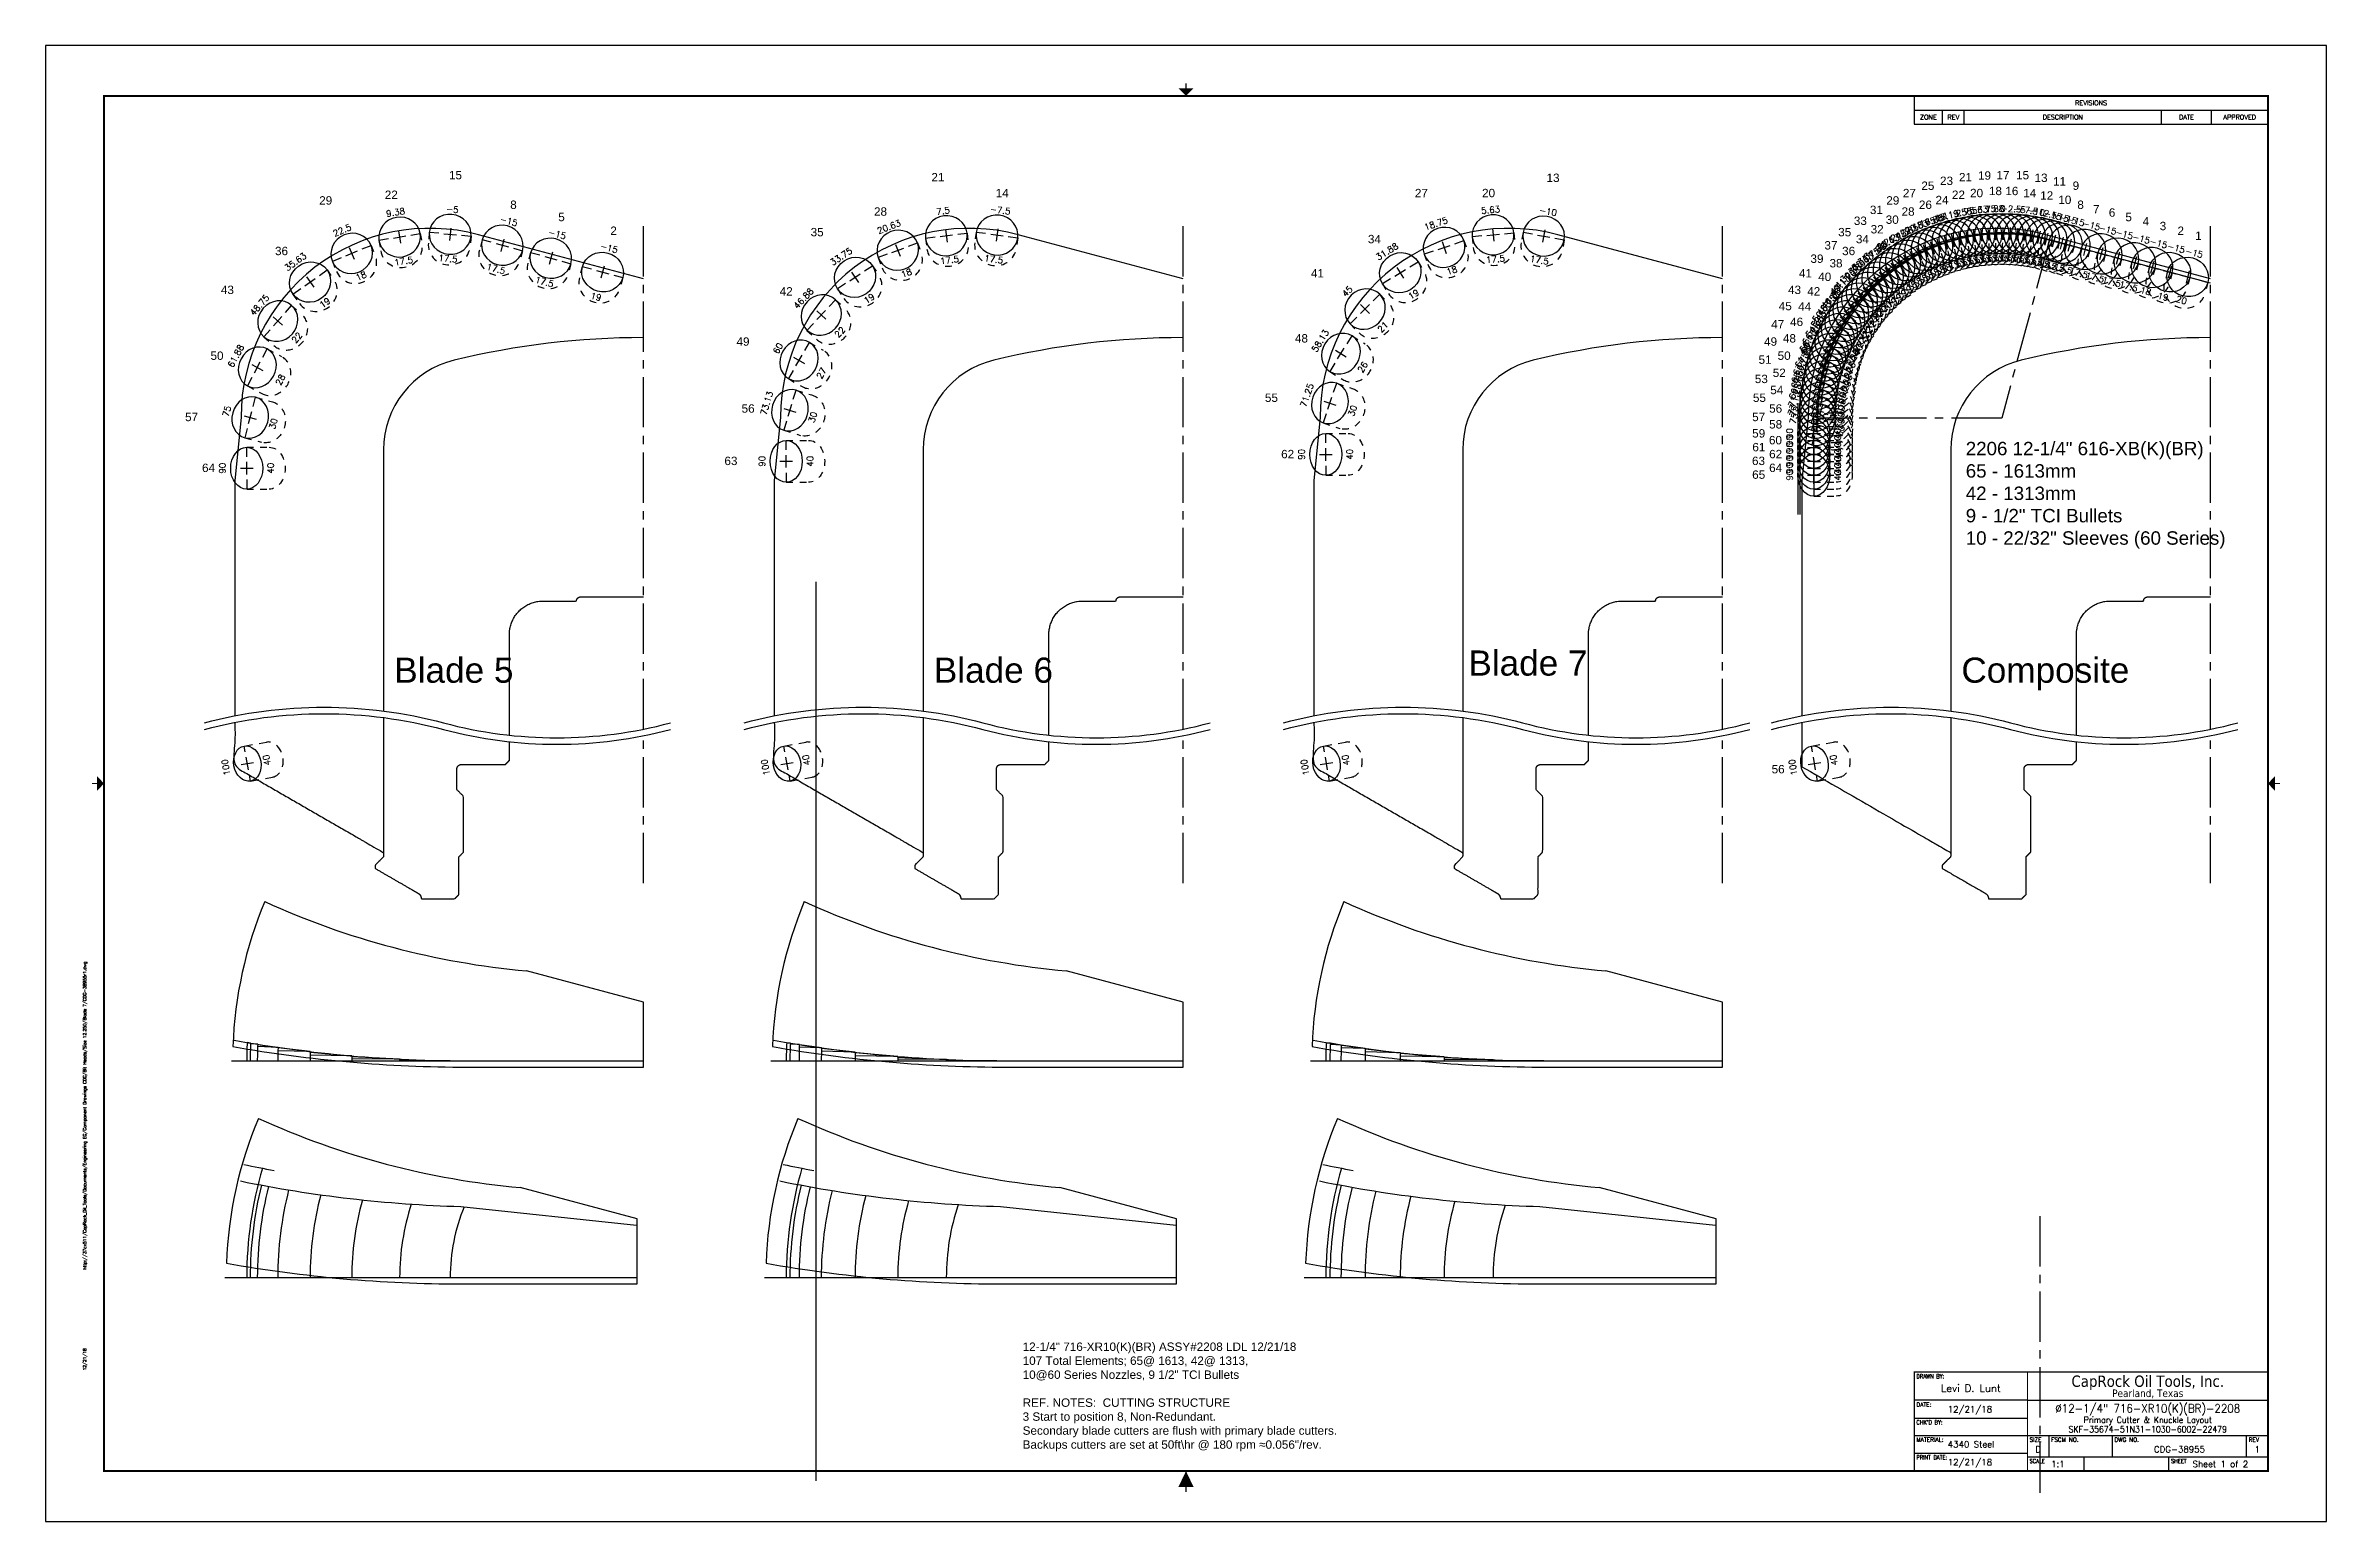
# Model space of a CAD drawing. Header units: inches. Extents: x -35.5 to 32.5, y -59 to 0.4.
# Drawn here: x -1.47 to 32.53, y -36.97 to -14.97 of the extents above; entities that cross this region are included whole.
import ezdxf
from ezdxf.enums import TextEntityAlignment as Align

# ---------------------------------------------------------------- set-up
doc = ezdxf.new("R2010")
doc.units = ezdxf.units.IN
doc.header["$MEASUREMENT"] = 0
doc.header["$PDMODE"] = 35
doc.linetypes.add('CENTER2', pattern=[1.125, 0.75, -0.125, 0.125, -0.125])
doc.linetypes.add('HIDDEN2', pattern=[0.1875, 0.125, -0.0625])
doc.layers.get('Defpoints').update_dxf_attribs({"color": 10})
for name, color, linetype, true_color in [('Blade_1', 30, 'Continuous', 0xff7f00), ('Blade_2', 7, 'Continuous', 0xcccc00), ('Blade_3', 7, 'Continuous', 0x00cc00), ('Blade_4', 7, 'Continuous', 0x00cccc), ('Blade_5', 7, 'Continuous', 0x0066cc), ('Blade_6', 190, 'Continuous', 0x7f00ff), ('Blade_7', 7, 'Continuous', 0xcc00cc)]:
    doc.layers.add(name, color=color, linetype=linetype, true_color=true_color)
for name, color, linetype in [('CLine', 5, 'CENTER2'), ('TEXT', 3, 'Continuous'), ('Title Block', 7, 'Continuous')]:
    doc.layers.add(name, color=color, linetype=linetype)
doc.styles.add('Block', font='tahoma.ttf')
doc.styles.add('RomanD', font='romand.shx', dxfattribs={"width": 0.9})
doc.styles.add('RomanS', font='romans')
doc.styles.get("Standard").update_dxf_attribs({"font": 'arial.ttf'})

msp = doc.modelspace()

# ---------------------------------------------------------------- texts
msp.add_text('56', height=0.125).set_placement((24.25902, -25.81617))
at = {"layer": 'Blade_1'}
for s, p in [('19', (27.33518, -16.96629)), ('26', (26.45445, -17.40221)), ('12', (28.26275, -17.26403)), ('33', (25.48471, -17.64096)), ('7', (29.04902, -17.46873)), ('4', (29.79001, -17.64856)), ('1', (30.57335, -17.86365)), ('40', (24.95299, -18.47595)), ('47', (24.25279, -19.18306)), ('54', (24.23871, -20.16406)), ('61', (23.97168, -21.01513))]:
    msp.add_text(s, height=0.125, dxfattribs=at).set_placement(p)
at = {"layer": 'Blade_2'}
for s, p in [('25', (26.49099, -17.11852)), ('11', (28.45389, -17.05337)), ('18', (27.49821, -17.19662)), ('32', (25.73487, -17.76736)), ('39', (24.83775, -18.20631)), ('46', (24.53394, -19.14829)), ('53', (24.00822, -19.99834)), ('60', (24.21903, -20.9112))]:
    msp.add_text(s, height=0.125, dxfattribs=at).set_placement(p)
at = {"layer": 'Blade_3'}
for s, p in [('17', (27.61064, -16.96068)), ('24', (26.7018, -17.33199)), ('10', (28.53259, -17.32863)), ('31', (25.72363, -17.47805)), ('6', (29.28543, -17.51809)), ('3', (30.04407, -17.71908)), ('38', (25.12164, -18.27372)), ('45', (24.36529, -18.91235)), ('52', (24.27528, -19.90773)), ('59', (23.96887, -20.81009))]:
    msp.add_text(s, height=0.125, dxfattribs=at).set_placement(p)
at = {"layer": 'Blade_4'}
for s, p in [('23', (26.76926, -17.04549)), ('9', (28.74622, -17.11797)), ('16', (27.74275, -17.19662)), ('30', (25.95974, -17.62411)), ('37', (25.04575, -18.00688)), ('44', (24.65481, -18.91797)), ('51', (24.06447, -19.71111)), ('58', (24.22185, -20.67526)), ('65', (23.96887, -21.42522))]:
    msp.add_text(s, height=0.125, dxfattribs=at).set_placement(p)
at = {"layer": 'Blade_5'}
for s, p in [('15', (4.5416, -16.96068)), ('15', (27.90297, -16.96068)), ('29', (2.6068, -17.33761)), ('22', (3.58497, -17.25334)), ('8', (5.45476, -17.40174)), ('29', (25.96817, -17.33761)), ('22', (26.94634, -17.25334)), ('8', (28.81613, -17.40174)), ('5', (6.17106, -17.58509)), ('2', (6.94734, -17.7896)), ('5', (29.53243, -17.58509)), ('2', (30.30871, -17.7896)), ('36', (1.94859, -18.09114)), ('36', (25.30997, -18.09114)), ('43', (1.14165, -18.67079)), ('43', (24.50302, -18.67079)), ('50', (0.98699, -19.65213)), ('50', (24.34836, -19.65213)), ('57', (0.6075, -20.56572)), ('57', (23.96887, -20.56572)), ('64', (0.86047, -21.3241)), ('64', (24.22185, -21.3241))]:
    msp.add_text(s, height=0.125, dxfattribs=at).set_placement(p)
at = {"layer": 'Blade_6'}
for s, p in [('21', (11.73321, -16.99157)), ('21', (27.05129, -16.99157)), ('14', (12.6917, -17.22752)), ('14', (28.00978, -17.22752)), ('28', (10.87777, -17.50333)), ('28', (26.19585, -17.50333)), ('35', (9.93286, -17.81026)), ('35', (25.25094, -17.81026)), ('42', (9.47165, -18.69326)), ('42', (24.78973, -18.69326)), ('49', (8.8279, -19.44147)), ('49', (24.14598, -19.44147)), ('56', (8.90377, -20.43932)), ('56', (24.22185, -20.43932)), ('63', (8.64798, -21.22018)), ('63', (23.96606, -21.22018))]:
    msp.add_text(s, height=0.125, dxfattribs=at).set_placement(p)
at = {"layer": 'Blade_7'}
for s, p in [('13', (20.90365, -17)), ('13', (28.17843, -17)), ('27', (18.94075, -17.22806)), ('20', (19.94234, -17.22752)), ('27', (26.21553, -17.22806)), ('20', (27.21712, -17.22752)), ('34', (18.24038, -17.91419)), ('34', (25.51516, -17.91419)), ('41', (17.39127, -18.42361)), ('41', (24.66605, -18.42361)), ('48', (17.15228, -19.39372)), ('48', (24.42706, -19.39372)), ('55', (16.70533, -20.27922)), ('55', (23.98011, -20.27922)), ('62', (16.94707, -21.11906)), ('62', (24.22185, -21.11906))]:
    msp.add_text(s, height=0.125, dxfattribs=at).set_placement(p)
at = {"layer": 'TEXT', "insert": (27.15263, -20.87411), "char_height": 0.2, "attachment_point": 1}
msp.add_mtext_dynamic_manual_height_columns('2206 12-1/4" 616-XB(K)(BR)\\P65 - 1613mm\\P42 - 1313mm\\P9 - 1/2" TCI Bullets\\P10 - 22/32" Sleeves (60 Series)', width=4.3350007, gutter_width=1, heights=[0], dxfattribs=at)
at = {"layer": 'TEXT', "insert": (19.73823, -23.98424), "char_height": 0.375, "attachment_point": 1, "bg_fill": 3, "box_fill_scale": 1.5, "bg_fill_color": 256, "bg_fill_transparency": 0}
msp.add_mtext_dynamic_manual_height_columns('Blade 7', width=3.4893174, gutter_width=1, heights=[0], dxfattribs=at)
at = {"layer": 'TEXT', "insert": (13.0935, -34.30074), "char_height": 0.125, "width": 8.4192095, "attachment_point": 1}
msp.add_mtext('\\A1;12-1/4" 716-XR10(K)(BR) ASSY#2208 LDL 12/21/18 \\P107 Total Elements; 65@ 1613, 42@ 1313, \\P10@60 Series Nozzles, 9 1/2" TCI Bullets\\P\\PREF. NOTES:  CUTTING STRUCTURE\\P3 Start to position 8, Non-Redundant.  \\PSecondary blade cutters are flush with primary blade cutters. \\PBackups cutters are set at 50ft\\\\hr @ 180 rpm ≈0.056"/rev.\\P ', dxfattribs=at)

# ---------------------------------------------------------------- blocks, each defined once
blk = doc.blocks.new('COT_Dblock')
at = {"layer": 'Defpoints'}
for p in [(33.812, 21.812), (0.188, 0.188)]:
    blk.add_point(p, dxfattribs=at)
at = {"layer": 'Title Block'}
for p, q in [((27.857, 21.25), (27.857, 20.828)), ((27.857, 21.039), (33.13, 21.039)), ((27.857, 20.828), (33.13, 20.828)), ((28.278, 20.828), (28.278, 21.039)), ((28.599, 20.828), (28.599, 21.039)), ((31.544, 20.828), (31.544, 21.039)), ((32.286, 20.828), (32.286, 21.039)), ((29.544, 1.805), (27.857, 1.805)), ((27.857, 1.539), (29.544, 1.539)), ((27.857, 1.282), (33.13, 1.282)), ((29.865, 0.961), (29.865, 1.282)), ((30.81, 0.961), (30.81, 1.282)), ((32.809, 0.961), (32.809, 1.282)), ((27.857, 1.016), (29.544, 1.016)), ((29.544, 0.961), (33.13, 0.961)), ((30.388, 0.75), (30.388, 0.961)), ((31.653, 0.75), (31.653, 0.961))]:
    blk.add_line(p, q, dxfattribs=at)
at = {"layer": 'Title Block', "color": 8}
blk.add_lwpolyline([(0, 0), (34, 0), (34, 22), (0, 22)], close=True, dxfattribs=at)
at = {"layer": 'Title Block'}
for points, const_width in [([(17, 21.438), (17, 21.363)], 0.015), ([(0.69, 11), (0.765, 11)], 0.015), ([(33.31, 11), (33.235, 11)], 0.015), ([(27.857, 0.75), (27.857, 2.227), (33.13, 2.227)], 0.0169), ([(29.544, 0.75), (29.544, 2.227)], 0.0169), ([(29.544, 1.805), (33.13, 1.805)], 0.0169), ([(17, 0.438), (17, 0.513)], 0.015)]:
    blk.add_lwpolyline(points, dxfattribs=dict(at, const_width=const_width))
at = {"layer": 'Title Block', "const_width": 0.03}
blk.add_lwpolyline([(33.13, 21.25), (0.87, 21.25), (0.87, 0.75), (33.13, 0.75)], close=True, dxfattribs=at)
at = {"layer": 'Title Block'}
for points in [[(16.887, 21.363), (17.113, 21.363), (17, 21.25)], [(0.765, 10.887), (0.765, 11.113), (0.87, 11)], [(33.235, 10.887), (33.235, 11.113), (33.13, 11)], [(16.887, 0.513), (17.113, 0.513), (17, 0.75)]]:
    blk.add_solid(points, dxfattribs=at)
for s, height, style, p in [('REVISIONS', 0.0703, 'RomanS', (30.493, 21.145)), ('ZONE', 0.0703, 'RomanS', (28.067, 20.934)), ('REV', 0.0703, 'RomanS', (28.439, 20.934)), ('DESCRIPTION', 0.07031, 'RomanS', (30.071, 20.934)), ('DATE', 0.0703, 'RomanS', (31.915, 20.934)), ('APPROVED', 0.0703, 'RomanS', (32.708, 20.934)), ('CapRock Oil Tools, Inc.', 0.16875, 'Block', (31.337, 2.09)), ('Pearland, Texas', 0.1125, 'Block', (31.337, 1.91))]:
    blk.add_text(s, height=height, dxfattribs=dict(at, style=style)).set_placement(p, align=Align.MIDDLE_CENTER)
at = {"layer": 'Title Block', "style": 'RomanS'}
for s, width, p in [('DRAWN BY:', 0.86, (27.888, 2.195)), ("CHK'D BY:", 0.91, (27.888, 1.508)), ('PRINT DATE:', 0.78, (27.888, 0.985)), ('SCALE', 0.9, (29.575, 0.93)), ('SHEET', 0.9, (31.685, 0.93))]:
    blk.add_text(s, height=0.0625, dxfattribs=dict(at, width=width)).set_placement(p, align=Align.TOP_LEFT)
for s, p in [('DATE:', (27.888, 1.773)), ('MATERIAL:', (27.888, 1.25)), ('SIZE', (29.575, 1.25)), ('FSCM NO.', (29.896, 1.25)), ('DWG NO.', (30.841, 1.25)), ('REV', (32.841, 1.25))]:
    blk.add_text(s, height=0.0625, dxfattribs=at).set_placement(p, align=Align.TOP_LEFT)
at = {"layer": 'Title Block', "color": 3, "style": 'RomanS'}
blk.add_text('D', height=0.094, dxfattribs=at).set_placement((29.704, 1.121), align=Align.TOP_CENTER)
at = {"layer": 'Title Block', "color": 1, "style": 'RomanS', "flags": 8}
for tag, p in [('FNAME', (0.62, 3.75)), ('REVDATE', (0.62, 2.25)), ('USER', (0.62, 0.75))]:
    blk.add_attdef(tag, text='', height=0.047, rotation=90, dxfattribs=at).set_placement(p, align=Align.BOTTOM_LEFT)
at = {"layer": 'Title Block', "color": 3, "style": 'RomanS', "flags": 8}
for tag, p in [('DDATE', (28.356, 1.672)), ('CHECK', (28.356, 1.406)), ('MATRL', (28.356, 1.149)), ('PDATE', (28.356, 0.883)), ('SCALE', (29.896, 0.855)), ('SHEET', (32.005, 0.855))]:
    blk.add_attdef(tag, text='', height=0.094, dxfattribs=at).set_placement(p, align=Align.MIDDLE_LEFT)
blk.add_attdef('DRAWN', text='', height=0.11, dxfattribs=at).set_placement((28.7, 1.984), align=Align.MIDDLE_CENTER)
at = {"layer": 'Title Block', "color": 3, "style": 'RomanD', "width": 0.9, "flags": 8}
for tag, height, p in [('TITL1', 0.125, (31.337, 1.684)), ('TITL2', 0.094, (31.337, 1.514)), ('TITL3', 0.094, (31.337, 1.374))]:
    blk.add_attdef(tag, text='', height=height, dxfattribs=at).set_placement(p, align=Align.MIDDLE_CENTER)
at = {"layer": 'Title Block', "color": 3, "style": 'RomanS', "flags": 8}
for tag, p in [('FSCM#', (30.337, 1.121)), ('DWG#', (31.81, 1.121)), ('REV#', (32.97, 1.121))]:
    blk.add_attdef(tag, text='', height=0.094, dxfattribs=at).set_placement(p, align=Align.TOP_CENTER)
blk = doc.blocks.new('CMark')
at = {"layer": 'CLine'}
for p, q in [((-0.094, 0), (0.094, 0)), ((0, 0.094), (0, -0.094))]:
    blk.add_line(p, q, dxfattribs=at)
blk = doc.blocks.new('1313@40')
for p, q in [((-0.265, 0), (-0.177, 0)), ((0.177, 0), (0.264, 0))]:
    blk.add_line(p, q)
at = {"color": 8, "linetype": 'HIDDEN2'}
for p, q in [((-0.265, 0), (-0.265, -0.334)), ((0.264, 0), (0.264, -0.334))]:
    blk.add_line(p, q, dxfattribs=at)
blk.add_ellipse((0, 0), major_axis=(0.265, 0), ratio=0.765974)
blk.add_ellipse((0, -0.334), major_axis=(-0.265, 0), ratio=0.765974, start_param=0, end_param=3.141593, dxfattribs=at)
blk.add_blockref('CMark', (0, 0))
at = {"style": 'RomanS'}
blk.add_text('40', height=0.094, dxfattribs=at).set_placement((0, -0.292), align=Align.MIDDLE_CENTER)
blk.add_attdef('ANG', text='', height=0.094, dxfattribs=at).set_placement((0, 0.251), align=Align.BOTTOM_CENTER)
blk = doc.blocks.new('1613@20')
for p, q in [((-0.17, 0), (-0.312, 0)), ((0.171, 0), (0.312, 0))]:
    blk.add_line(p, q)
at = {"color": 8, "linetype": 'HIDDEN2', "ltscale": 0.5}
blk.add_line((-0.312, 0), (-0.312, -0.178), dxfattribs=at)
at = {"color": 8, "linetype": 'HIDDEN2', "ltscale": 0.5, "flags": 128}
blk.add_lwpolyline([(0.312, 0), (0.312, -0.178)], dxfattribs=at)
blk.add_ellipse((0, 0), major_axis=(-0.312, 0), ratio=0.939693, start_param=-3.141592653589793, end_param=3.141592653589793)
at = {"color": 8, "linetype": 'HIDDEN2', "ltscale": 0.5}
blk.add_ellipse((0, -0.178), major_axis=(-0.312, 0), ratio=0.939693, start_param=0, end_param=3.141593, dxfattribs=at)
blk.add_blockref('CMark', (0, 0))
at = {"style": 'RomanS'}
blk.add_text('20', height=0.094, dxfattribs=at).set_placement((0, -0.356), align=Align.MIDDLE_CENTER)
blk.add_attdef('ANG', text='', height=0.094, dxfattribs=at).set_placement((0, 0.298), align=Align.BOTTOM_CENTER)
blk = doc.blocks.new('1613@19')
for p, q in [((-0.17, 0), (-0.313, 0)), ((0.171, 0), (0.312, 0))]:
    blk.add_line(p, q)
at = {"color": 8, "linetype": 'HIDDEN2', "ltscale": 0.5}
blk.add_line((-0.313, 0), (-0.313, -0.169), dxfattribs=at)
at = {"color": 8, "linetype": 'HIDDEN2', "ltscale": 0.5, "flags": 128}
blk.add_lwpolyline([(0.312, 0), (0.312, -0.169)], dxfattribs=at)
at = {"extrusion": (0, 0, -1)}
blk.add_ellipse((0, 0), major_axis=(-0.312, 0), ratio=0.945519, start_param=3.141593, end_param=9.424778, dxfattribs=at)
at = {"color": 8, "linetype": 'HIDDEN2', "ltscale": 0.5}
blk.add_ellipse((0, -0.169), major_axis=(0.312, 0), ratio=0.945519, start_param=3.141593, end_param=6.283185, dxfattribs=at)
blk.add_blockref('CMark', (0, 0))
at = {"style": 'RomanS'}
blk.add_text('19', height=0.094, dxfattribs=at).set_placement((0, -0.379), align=Align.MIDDLE_CENTER)
blk.add_attdef('ANG', text='', height=0.094, dxfattribs=at).set_placement((0, 0.298), align=Align.BOTTOM_CENTER)
blk = doc.blocks.new('1613@18')
for p, q in [((-0.17, 0), (-0.312, 0)), ((0.171, 0), (0.312, 0))]:
    blk.add_line(p, q)
at = {"color": 8, "linetype": 'HIDDEN2', "ltscale": 0.5}
blk.add_line((-0.312, 0), (-0.312, -0.159), dxfattribs=at)
at = {"color": 8, "linetype": 'HIDDEN2', "ltscale": 0.5, "flags": 128}
blk.add_lwpolyline([(0.312, 0), (0.312, -0.159)], dxfattribs=at)
at = {"extrusion": (0, 0, -1)}
blk.add_ellipse((0, 0), major_axis=(-0.312, 0), ratio=0.95104, start_param=-3.141592653589793, end_param=3.141592653589793, dxfattribs=at)
at = {"color": 8, "linetype": 'HIDDEN2', "ltscale": 0.5}
blk.add_ellipse((0, -0.161), major_axis=(0.312, 0), ratio=0.953717, start_param=3.141593, end_param=6.283185, dxfattribs=at)
blk.add_blockref('CMark', (0, 0))
at = {"style": 'RomanS'}
blk.add_text('18', height=0.094, dxfattribs=at).set_placement((0, -0.364), align=Align.MIDDLE_CENTER)
blk.add_attdef('ANG', text='', height=0.094, dxfattribs=at).set_placement((0, 0.298), align=Align.BOTTOM_CENTER)
blk = doc.blocks.new('1613@17.5')
for p, q in [((-0.17, 0), (-0.312, 0)), ((0.171, 0), (0.312, 0))]:
    blk.add_line(p, q)
at = {"color": 8, "linetype": 'HIDDEN2', "ltscale": 0.5}
blk.add_line((-0.312, 0), (-0.312, -0.159), dxfattribs=at)
at = {"color": 8, "linetype": 'HIDDEN2', "ltscale": 0.5, "flags": 128}
blk.add_lwpolyline([(0.312, 0), (0.312, -0.159)], dxfattribs=at)
at = {"extrusion": (0, 0, -1)}
blk.add_ellipse((0, 0), major_axis=(-0.312, 0), ratio=0.953717, start_param=-3.141592653589793, end_param=3.141592653589793, dxfattribs=at)
at = {"color": 8, "linetype": 'HIDDEN2', "ltscale": 0.5}
blk.add_ellipse((0, -0.159), major_axis=(0.312, 0), ratio=0.953717, start_param=3.141593, end_param=6.283185, dxfattribs=at)
blk.add_blockref('CMark', (0, 0))
at = {"style": 'RomanS'}
blk.add_text('17.5', height=0.094, dxfattribs=at).set_placement((0, -0.364), align=Align.MIDDLE_CENTER)
blk.add_attdef('ANG', text='', height=0.094, dxfattribs=at).set_placement((0, 0.298), align=Align.BOTTOM_CENTER)
blk = doc.blocks.new('1613@30')
for p, q in [((-0.17, 0), (-0.312, 0)), ((0.171, 0), (0.312, 0))]:
    blk.add_line(p, q)
at = {"color": 8, "linetype": 'HIDDEN2', "ltscale": 0.5}
blk.add_line((-0.312, 0), (-0.312, -0.26), dxfattribs=at)
at = {"color": 8, "linetype": 'HIDDEN2', "ltscale": 0.5, "flags": 128}
blk.add_lwpolyline([(0.312, 0), (0.312, -0.26)], dxfattribs=at)
at = {"extrusion": (0, 0, -1)}
blk.add_ellipse((0, 0), major_axis=(-0.312, 0), ratio=0.866025, start_param=-3.141592653589793, end_param=3.141592653589793, dxfattribs=at)
at = {"color": 8, "linetype": 'HIDDEN2', "ltscale": 0.5, "extrusion": (0, 0, -1)}
blk.add_ellipse((0, -0.26), major_axis=(-0.312, 0), ratio=0.866025, start_param=3.068877, end_param=6.355901, dxfattribs=at)
blk.add_blockref('CMark', (0, 0))
at = {"style": 'RomanS'}
blk.add_text('30', height=0.094, dxfattribs=at).set_placement((0, -0.356), align=Align.MIDDLE_CENTER)
blk.add_attdef('ANG', text='', height=0.094, dxfattribs=at).set_placement((0, 0.287), align=Align.BOTTOM_CENTER)
blk = doc.blocks.new('1613@21')
for p, q in [((-0.17, 0), (-0.313, 0)), ((0.171, 0), (0.312, 0))]:
    blk.add_line(p, q)
at = {"color": 8, "linetype": 'HIDDEN2', "ltscale": 0.5}
blk.add_line((-0.313, 0), (-0.313, -0.186), dxfattribs=at)
at = {"color": 8, "linetype": 'HIDDEN2', "ltscale": 0.5, "flags": 128}
blk.add_lwpolyline([(0.312, 0), (0.312, -0.186)], dxfattribs=at)
blk.add_ellipse((0, 0), major_axis=(-0.312, 0), ratio=0.933568, start_param=3.141593, end_param=9.424778)
at = {"color": 8, "linetype": 'HIDDEN2', "ltscale": 0.5}
blk.add_ellipse((0, -0.186), major_axis=(-0.312, 0), ratio=0.933568, start_param=0, end_param=3.141593, dxfattribs=at)
blk.add_blockref('CMark', (0, 0))
at = {"style": 'RomanS'}
blk.add_text('21', height=0.094, dxfattribs=at).set_placement((0, -0.377), align=Align.MIDDLE_CENTER)
blk.add_attdef('ANG', text='', height=0.094, dxfattribs=at).set_placement((0, 0.298), align=Align.BOTTOM_CENTER)
blk = doc.blocks.new('1613@25')
for p, q in [((-0.17, 0), (-0.312, 0)), ((0.171, 0), (0.312, 0))]:
    blk.add_line(p, q)
at = {"color": 8, "linetype": 'HIDDEN2', "ltscale": 0.5}
blk.add_line((-0.312, 0), (-0.312, -0.22), dxfattribs=at)
at = {"color": 8, "linetype": 'HIDDEN2', "ltscale": 0.5, "flags": 128}
blk.add_lwpolyline([(0.312, 0), (0.312, -0.22)], dxfattribs=at)
blk.add_ellipse((0, 0), major_axis=(-0.312, 0), ratio=0.906308, start_param=-3.141592653589793, end_param=3.141592653589793)
at = {"color": 8, "linetype": 'HIDDEN2', "ltscale": 0.5}
blk.add_ellipse((0, -0.22), major_axis=(-0.312, 0), ratio=0.906308, start_param=0, end_param=3.141593, dxfattribs=at)
blk.add_blockref('CMark', (0, 0))
at = {"style": 'RomanS'}
blk.add_text('25', height=0.094, dxfattribs=at).set_placement((0, -0.356), align=Align.MIDDLE_CENTER)
blk.add_attdef('ANG', text='', height=0.094, dxfattribs=at).set_placement((0, 0.287), align=Align.BOTTOM_CENTER)
blk = doc.blocks.new('1613@22')
for p, q in [((-0.17, 0), (-0.313, 0)), ((0.171, 0), (0.312, 0))]:
    blk.add_line(p, q)
at = {"color": 8, "linetype": 'HIDDEN2', "ltscale": 0.5}
blk.add_line((-0.313, 0), (-0.313, -0.195), dxfattribs=at)
at = {"color": 8, "linetype": 'HIDDEN2', "ltscale": 0.5, "flags": 128}
blk.add_lwpolyline([(0.312, 0), (0.312, -0.195)], dxfattribs=at)
blk.add_ellipse((0, 0), major_axis=(-0.312, 0), ratio=0.927168, start_param=3.141593, end_param=9.424778)
at = {"color": 8, "linetype": 'HIDDEN2', "ltscale": 0.5}
blk.add_ellipse((0, -0.195), major_axis=(-0.312, 0), ratio=0.927168, start_param=0, end_param=3.141593, dxfattribs=at)
blk.add_blockref('CMark', (0, 0))
at = {"style": 'RomanS'}
blk.add_text('22', height=0.094, dxfattribs=at).set_placement((0.003, -0.376), align=Align.MIDDLE_CENTER)
blk.add_attdef('ANG', text='', height=0.094, dxfattribs=at).set_placement((0, 0.287), align=Align.BOTTOM_CENTER)
blk = doc.blocks.new('1613@22.5')
for p, q in [((-0.17, 0), (-0.312, 0)), ((0.171, 0), (0.312, 0))]:
    blk.add_line(p, q)
at = {"color": 8, "linetype": 'HIDDEN2', "ltscale": 0.5}
blk.add_line((-0.312, 0), (-0.312, -0.178), dxfattribs=at)
at = {"color": 8, "linetype": 'HIDDEN2', "ltscale": 0.5, "flags": 128}
blk.add_lwpolyline([(0.312, 0), (0.312, -0.178)], dxfattribs=at)
at = {"extrusion": (0, 0, -1)}
blk.add_ellipse((0, 0), major_axis=(-0.312, 0), ratio=0.92388, start_param=-3.141592653589793, end_param=3.141592653589793, dxfattribs=at)
at = {"color": 8, "linetype": 'HIDDEN2', "ltscale": 0.5}
blk.add_ellipse((0, -0.199), major_axis=(0.312, 0), ratio=0.92388, start_param=3.141593, end_param=6.283185, dxfattribs=at)
blk.add_blockref('CMark', (0, 0))
at = {"style": 'RomanS'}
blk.add_text('22.5', height=0.094, dxfattribs=at).set_placement((0, -0.377), align=Align.MIDDLE_CENTER)
blk.add_attdef('ANG', text='', height=0.094, dxfattribs=at).set_placement((0, 0.298), align=Align.BOTTOM_CENTER)
blk = doc.blocks.new('1613@23')
for p, q in [((-0.17, 0), (-0.313, 0)), ((0.171, 0), (0.312, 0))]:
    blk.add_line(p, q)
at = {"color": 8, "linetype": 'HIDDEN2', "ltscale": 0.5}
blk.add_line((-0.313, 0), (-0.313, -0.203), dxfattribs=at)
at = {"color": 8, "linetype": 'HIDDEN2', "ltscale": 0.5, "flags": 128}
blk.add_lwpolyline([(0.312, 0), (0.312, -0.203)], dxfattribs=at)
blk.add_ellipse((0, 0), major_axis=(-0.312, 0), ratio=0.920512, start_param=3.141593, end_param=9.424778)
at = {"color": 8, "linetype": 'HIDDEN2', "ltscale": 0.5}
blk.add_ellipse((0, -0.203), major_axis=(-0.312, 0), ratio=0.920512, start_param=0, end_param=3.141593, dxfattribs=at)
blk.add_blockref('CMark', (0, 0))
at = {"style": 'RomanS'}
blk.add_text('23', height=0.094, dxfattribs=at).set_placement((-0.001, -0.379), align=Align.MIDDLE_CENTER)
blk.add_attdef('ANG', text='', height=0.094, dxfattribs=at).set_placement((0, 0.287), align=Align.BOTTOM_CENTER)
blk = doc.blocks.new('1613@24')
for p, q in [((-0.17, 0), (-0.313, 0)), ((0.171, 0), (0.312, 0))]:
    blk.add_line(p, q)
at = {"color": 8, "linetype": 'HIDDEN2', "ltscale": 0.5}
blk.add_line((-0.313, 0), (-0.313, -0.212), dxfattribs=at)
at = {"color": 8, "linetype": 'HIDDEN2', "ltscale": 0.5, "flags": 128}
blk.add_lwpolyline([(0.312, 0), (0.312, -0.212)], dxfattribs=at)
blk.add_ellipse((0, 0), major_axis=(-0.312, 0), ratio=0.913536, start_param=3.141593, end_param=9.424778)
at = {"color": 8, "linetype": 'HIDDEN2', "ltscale": 0.5}
blk.add_ellipse((0, -0.212), major_axis=(-0.312, 0), ratio=0.910656, start_param=0, end_param=3.141593, dxfattribs=at)
blk.add_blockref('CMark', (0, 0))
at = {"style": 'RomanS'}
blk.add_text('24', height=0.094, dxfattribs=at).set_placement((0, -0.376), align=Align.MIDDLE_CENTER)
blk.add_attdef('ANG', text='', height=0.094, dxfattribs=at).set_placement((0, 0.287), align=Align.BOTTOM_CENTER)
blk = doc.blocks.new('1613@26')
for p, q in [((-0.17, 0), (-0.313, 0)), ((0.171, 0), (0.312, 0))]:
    blk.add_line(p, q)
at = {"color": 8, "linetype": 'HIDDEN2', "ltscale": 0.5}
blk.add_line((-0.313, 0), (-0.313, -0.228), dxfattribs=at)
at = {"color": 8, "linetype": 'HIDDEN2', "ltscale": 0.5, "flags": 128}
blk.add_lwpolyline([(0.312, 0), (0.312, -0.228)], dxfattribs=at)
blk.add_ellipse((0, 0), major_axis=(-0.312, 0), ratio=0.898784, start_param=3.141593, end_param=9.424778)
at = {"color": 8, "linetype": 'HIDDEN2', "ltscale": 0.5}
blk.add_ellipse((0, -0.228), major_axis=(-0.312, 0), ratio=0.898784, start_param=0, end_param=3.141593, dxfattribs=at)
blk.add_blockref('CMark', (0, 0))
at = {"style": 'RomanS'}
blk.add_text('26', height=0.094, dxfattribs=at).set_placement((0, -0.381), align=Align.MIDDLE_CENTER)
blk.add_attdef('ANG', text='', height=0.094, dxfattribs=at).set_placement((0, 0.287), align=Align.BOTTOM_CENTER)
blk = doc.blocks.new('1613@27')
for p, q in [((-0.17, 0), (-0.313, 0)), ((0.171, 0), (0.312, 0))]:
    blk.add_line(p, q)
at = {"color": 8, "linetype": 'HIDDEN2', "ltscale": 0.5}
blk.add_line((-0.313, 0), (-0.313, -0.236), dxfattribs=at)
at = {"color": 8, "linetype": 'HIDDEN2', "ltscale": 0.5, "flags": 128}
blk.add_lwpolyline([(0.312, 0), (0.312, -0.236)], dxfattribs=at)
blk.add_ellipse((0, 0), major_axis=(-0.312, 0), ratio=0.891008, start_param=3.141593, end_param=9.424778)
at = {"color": 8, "linetype": 'HIDDEN2', "ltscale": 0.5}
blk.add_ellipse((0, -0.236), major_axis=(-0.312, 0), ratio=0.891008, start_param=0, end_param=3.141593, dxfattribs=at)
blk.add_blockref('CMark', (0, 0))
at = {"style": 'RomanS'}
blk.add_text('27', height=0.094, dxfattribs=at).set_placement((0.003, -0.384), align=Align.MIDDLE_CENTER)
blk.add_attdef('ANG', text='', height=0.094, dxfattribs=at).set_placement((0, 0.287), align=Align.BOTTOM_CENTER)
blk = doc.blocks.new('1613@28')
for p, q in [((-0.17, 0), (-0.313, 0)), ((0.171, 0), (0.312, 0))]:
    blk.add_line(p, q)
at = {"color": 8, "linetype": 'HIDDEN2', "ltscale": 0.5}
blk.add_line((-0.313, 0), (-0.313, -0.244), dxfattribs=at)
at = {"color": 8, "linetype": 'HIDDEN2', "ltscale": 0.5, "flags": 128}
blk.add_lwpolyline([(0.312, 0), (0.312, -0.244)], dxfattribs=at)
blk.add_ellipse((0, 0), major_axis=(-0.312, 0), ratio=0.882944, start_param=3.141593, end_param=9.424778)
at = {"color": 8, "linetype": 'HIDDEN2', "ltscale": 0.5}
blk.add_ellipse((0, -0.244), major_axis=(-0.312, 0), ratio=0.882944, start_param=0, end_param=3.141593, dxfattribs=at)
blk.add_blockref('CMark', (0, 0))
at = {"style": 'RomanS'}
blk.add_text('28', height=0.094, dxfattribs=at).set_placement((0, -0.389), align=Align.MIDDLE_CENTER)
blk.add_attdef('ANG', text='', height=0.094, dxfattribs=at).set_placement((0, 0.287), align=Align.BOTTOM_CENTER)
blk = doc.blocks.new('1613@29')
for p, q in [((-0.17, 0), (-0.313, 0)), ((0.171, 0), (0.312, 0))]:
    blk.add_line(p, q)
at = {"color": 8, "linetype": 'HIDDEN2', "ltscale": 0.5}
blk.add_line((-0.313, 0), (-0.313, -0.252), dxfattribs=at)
at = {"color": 8, "linetype": 'HIDDEN2', "ltscale": 0.5, "flags": 128}
blk.add_lwpolyline([(0.312, 0), (0.312, -0.252)], dxfattribs=at)
blk.add_ellipse((0, 0), major_axis=(-0.312, 0), ratio=0.874624, start_param=3.141593, end_param=9.424778)
at = {"color": 8, "linetype": 'HIDDEN2', "ltscale": 0.5}
blk.add_ellipse((0, -0.252), major_axis=(-0.312, 0), ratio=0.874624, start_param=0, end_param=3.141593, dxfattribs=at)
blk.add_blockref('CMark', (0, 0))
at = {"style": 'RomanS'}
blk.add_text('29', height=0.094, dxfattribs=at).set_placement((0.006, -0.395), align=Align.MIDDLE_CENTER)
blk.add_attdef('ANG', text='', height=0.094, dxfattribs=at).set_placement((0, 0.287), align=Align.BOTTOM_CENTER)
blk = doc.blocks.new('1613@40')
for p, q in [((-0.17, 0), (-0.312, 0)), ((0.171, 0), (0.312, 0))]:
    blk.add_line(p, q)
at = {"color": 8, "linetype": 'HIDDEN2', "ltscale": 0.5}
blk.add_line((-0.312, 0), (-0.312, -0.334), dxfattribs=at)
at = {"color": 8, "linetype": 'HIDDEN2', "ltscale": 0.5, "flags": 128}
blk.add_lwpolyline([(0.312, 0), (0.312, -0.334)], dxfattribs=at)
at = {"extrusion": (0, 0, -1)}
blk.add_ellipse((0, 0), major_axis=(-0.312, 0), ratio=0.76608, start_param=3.141593, end_param=9.424778, dxfattribs=at)
at = {"color": 8, "linetype": 'HIDDEN2', "ltscale": 0.5, "extrusion": (0, 0, -1)}
blk.add_ellipse((0, -0.334), major_axis=(-0.312, 0), ratio=0.76608, start_param=3.141593, end_param=6.283185, dxfattribs=at)
blk.add_blockref('CMark', (0, 0))
at = {"style": 'RomanS'}
blk.add_text('40', height=0.094, dxfattribs=at).set_placement((0, -0.356), align=Align.MIDDLE_CENTER)
blk.add_attdef('ANG', text='', height=0.094, dxfattribs=at).set_placement((0, 0.287), align=Align.BOTTOM_CENTER)

# ---------------------------------------------------------------- linework, layer by layer
for p, q in [((7.44211, -18.44541), (4.98411, -17.78679)), ((15.4854, -18.44541), (13.0274, -17.78679)), ((23.5287, -18.44541), (21.0707, -17.78679)), ((30.80348, -18.44541), (28.34548, -17.78679)), ((1.44211, -20.50466), (1.34836, -21.45475)), ((9.4854, -20.50466), (9.39165, -21.45475)), ((17.5287, -20.50466), (17.43495, -21.45475)), ((24.80348, -20.50466), (24.70973, -21.45475)), ((1.34836, -21.45475), (1.34836, -24.9589)), ((9.39165, -21.45475), (9.39165, -24.9589)), ((17.43495, -21.45475), (17.43495, -24.9589)), ((24.70973, -21.45475), (24.70973, -24.9589)), ((10.01773, -36.36046), (10.01773, -22.96046)), ((3.56711, -24.98469), (3.56711, -27.01584)), ((11.6104, -24.98469), (11.6104, -27.01584)), ((19.6537, -24.98469), (19.6537, -27.01584)), ((26.92848, -24.98469), (26.92848, -27.01584))]:
    msp.add_line(p, q)
at = {"color": 1}
for p, q in [((24.64848, -20.29942), (24.64848, -21.95929)), ((24.67848, -20.12607), (24.67848, -21.95929))]:
    msp.add_line(p, q, dxfattribs=at)
at = {"color": 7, "linetype": 'Continuous'}
for p, q in [((7.44211, -29.22727), (5.69888, -28.76017)), ((15.4854, -29.22727), (13.74218, -28.76017)), ((23.5287, -29.22727), (21.78547, -28.76017)), ((7.44211, -30.19602), (7.44211, -29.22727)), ((15.4854, -30.19602), (15.4854, -29.22727)), ((23.5287, -30.19602), (23.5287, -29.22727)), ((4.81711, -30.19602), (7.44211, -30.19602)), ((12.8604, -30.19602), (15.4854, -30.19602)), ((20.9037, -30.19602), (23.5287, -30.19602)), ((7.34638, -32.45811), (5.60315, -31.99101)), ((15.38967, -32.45811), (13.64645, -31.99101)), ((23.43297, -32.45811), (21.68975, -31.99101)), ((7.34638, -33.42686), (7.34638, -32.45811)), ((15.38967, -33.42686), (15.38967, -32.45811)), ((23.43297, -33.42686), (23.43297, -32.45811)), ((4.72138, -33.42686), (7.34638, -33.42686)), ((12.76467, -33.42686), (15.38967, -33.42686)), ((20.80797, -33.42686), (23.43297, -33.42686))]:
    msp.add_line(p, q, dxfattribs=at)
for points in [[(0.89714, -25.06333, -0.1312544), (4.45831, -25.06333, 0.1312544), (7.84526, -25.06333)], [(0.89714, -25.16084, -0.1312544), (4.45831, -25.16084, 0.1312544), (7.84526, -25.16084)], [(8.94044, -25.06333, -0.1312544), (12.50161, -25.06333, 0.1312544), (15.88855, -25.06333)], [(8.94044, -25.16084, -0.1312544), (12.50161, -25.16084, 0.1312544), (15.88855, -25.16084)], [(16.98374, -25.06333, -0.1312544), (20.5449, -25.06333, 0.1312544), (23.93185, -25.06333)], [(16.98374, -25.16084, -0.1312544), (20.5449, -25.16084, 0.1312544), (23.93185, -25.16084)], [(24.25852, -25.06333, -0.1312544), (27.81968, -25.06333, 0.1312544), (31.20663, -25.06333)], [(24.25852, -25.16084, -0.1312544), (27.81968, -25.16084, 0.1312544), (31.20663, -25.16084)]]:
    msp.add_lwpolyline(points, format="xyb")
for centre, radius, start, end in [((4.25586, -20.50466), 2.81375, 75, 180), ((12.29915, -20.50466), 2.81375, 75, 180), ((20.34245, -20.50466), 2.81375, 75, 180), ((27.61723, -20.50466), 2.81375, 75, 180), ((7.44211, -30.10227), 6.125, 157.195623, 177.995729), ((15.4854, -30.10227), 6.125, 157.195623, 177.995729), ((23.5287, -30.10227), 6.125, 157.195623, 177.995729), ((4.81711, -10.19602), 20, 259.932245, 270), ((12.8604, -10.19602), 20, 259.932245, 270), ((20.9037, -10.19602), 20, 259.932245, 270), ((7.34638, -33.33311), 6.125, 157.195623, 177.995729), ((15.38967, -33.33311), 6.125, 157.195623, 177.995729), ((23.43297, -33.33311), 6.125, 157.195623, 177.995729), ((4.72138, -13.42686), 20, 259.932245, 270), ((12.76467, -13.42686), 20, 259.932245, 270), ((20.80797, -13.42686), 20, 259.932245, 270)]:
    msp.add_arc(centre, radius, start, end)
for centre in [(6.77083, -16.80815), (14.81413, -16.80815), (22.85742, -16.80815), (6.6751, -20.03899), (14.7184, -20.03899), (22.76169, -20.03899)]:
    msp.add_arc(centre, 12, 245.507161, 264.875, dxfattribs=at)
for points, weights, knots in [([(1.34836, -25.0564), (1.34836, -25.3866), (1.34836, -25.7168), (2.27023, -26.24904), (3.19211, -26.78129), (3.37179, -26.88503), (3.55148, -26.98877), (3.56711, -26.9978), (3.56711, -27.01584), (3.56711, -27.03159), (3.56711, -27.04735), (3.56711, -27.0603), (3.55795, -27.06945), (3.50003, -27.12737), (3.44211, -27.1853), (3.44211, -27.20977), (3.44211, -27.23424), (3.76242, -27.41917), (4.08273, -27.60411), (4.12961, -27.63117), (4.12961, -27.6853), (4.37836, -27.6853), (4.62711, -27.6853), (4.65836, -27.65405), (4.68961, -27.6228), (4.68961, -27.34155), (4.68961, -27.0603), (4.72468, -27.02522), (4.75976, -26.99015), (4.75976, -26.57467), (4.75976, -26.1592), (4.71031, -26.10975), (4.66086, -26.0603), (4.66086, -25.90405), (4.66086, -25.7478), (4.66086, -25.6853), (4.72336, -25.6853), (5.05148, -25.6853), (5.37961, -25.6853), (5.41086, -25.65405), (5.44211, -25.6228), (5.44211, -25.48371), (5.44211, -25.34462)], [1, 1, 1, 1, 1, 1, 1, 0.866025403784, 1, 1, 1, 0.923879532511, 1, 1, 1, 1, 1, 1, 1, 0.866025403784, 1, 1, 1, 1, 1, 1, 1, 1, 1, 1, 1, 1, 1, 1, 1, 0.707106781187, 1, 1, 1, 1, 1, 1, 1], [4.59383811, 4.59383811, 4.59383811, 4.8139707, 4.8139707, 5.8139707, 5.8139707, 6.8139707, 6.8139707, 7.86116825, 7.86116825, 8.86116825, 8.86116825, 9.64656642, 9.64656642, 10.64656642, 10.64656642, 11.64656642, 11.64656642, 12.64656642, 12.64656642, 13.69376397, 13.69376397, 14.69376397, 14.69376397, 15.69376397, 15.69376397, 16.69376397, 16.69376397, 17.69376397, 17.69376397, 18.69376397, 18.69376397, 19.69376397, 19.69376397, 20.69376397, 20.69376397, 22.26456029, 22.26456029, 23.26456029, 23.26456029, 24.26456029, 24.26456029, 24.41291801, 24.41291801, 24.41291801]), ([(9.39165, -25.0564), (9.39165, -25.3866), (9.39165, -25.7168), (10.31353, -26.24904), (11.2354, -26.78129), (11.41509, -26.88503), (11.59478, -26.98877), (11.6104, -26.9978), (11.6104, -27.01584), (11.6104, -27.03159), (11.6104, -27.04735), (11.6104, -27.0603), (11.60125, -27.06945), (11.54332, -27.12737), (11.4854, -27.1853), (11.4854, -27.20977), (11.4854, -27.23424), (11.80571, -27.41917), (12.12603, -27.60411), (12.1729, -27.63117), (12.1729, -27.6853), (12.42165, -27.6853), (12.6704, -27.6853), (12.70165, -27.65405), (12.7329, -27.6228), (12.7329, -27.34155), (12.7329, -27.0603), (12.76798, -27.02522), (12.80305, -26.99015), (12.80305, -26.57467), (12.80305, -26.1592), (12.7536, -26.10975), (12.70415, -26.0603), (12.70415, -25.90405), (12.70415, -25.7478), (12.70415, -25.6853), (12.76665, -25.6853), (13.09478, -25.6853), (13.4229, -25.6853), (13.45415, -25.65405), (13.4854, -25.6228), (13.4854, -25.48371), (13.4854, -25.34462)], [1, 1, 1, 1, 1, 1, 1, 0.866025403784, 1, 1, 1, 0.923879532511, 1, 1, 1, 1, 1, 1, 1, 0.866025403784, 1, 1, 1, 1, 1, 1, 1, 1, 1, 1, 1, 1, 1, 1, 1, 0.707106781187, 1, 1, 1, 1, 1, 1, 1], [4.59383811, 4.59383811, 4.59383811, 4.8139707, 4.8139707, 5.8139707, 5.8139707, 6.8139707, 6.8139707, 7.86116825, 7.86116825, 8.86116825, 8.86116825, 9.64656642, 9.64656642, 10.64656642, 10.64656642, 11.64656642, 11.64656642, 12.64656642, 12.64656642, 13.69376397, 13.69376397, 14.69376397, 14.69376397, 15.69376397, 15.69376397, 16.69376397, 16.69376397, 17.69376397, 17.69376397, 18.69376397, 18.69376397, 19.69376397, 19.69376397, 20.69376397, 20.69376397, 22.26456029, 22.26456029, 23.26456029, 23.26456029, 24.26456029, 24.26456029, 24.41291801, 24.41291801, 24.41291801]), ([(17.43495, -25.0564), (17.43495, -25.3866), (17.43495, -25.7168), (18.35682, -26.24904), (19.2787, -26.78129), (19.45839, -26.88503), (19.63807, -26.98877), (19.6537, -26.9978), (19.6537, -27.01584), (19.6537, -27.03159), (19.6537, -27.04735), (19.6537, -27.0603), (19.64454, -27.06945), (19.58662, -27.12737), (19.5287, -27.1853), (19.5287, -27.20977), (19.5287, -27.23424), (19.84901, -27.41917), (20.16932, -27.60411), (20.2162, -27.63117), (20.2162, -27.6853), (20.46495, -27.6853), (20.7137, -27.6853), (20.74495, -27.65405), (20.7762, -27.6228), (20.7762, -27.34155), (20.7762, -27.0603), (20.81127, -27.02522), (20.84635, -26.99015), (20.84635, -26.57467), (20.84635, -26.1592), (20.7969, -26.10975), (20.74745, -26.0603), (20.74745, -25.90405), (20.74745, -25.7478), (20.74745, -25.6853), (20.80995, -25.6853), (21.13807, -25.6853), (21.4662, -25.6853), (21.49745, -25.65405), (21.5287, -25.6228), (21.5287, -25.48371), (21.5287, -25.34462)], [1, 1, 1, 1, 1, 1, 1, 0.866025403784, 1, 1, 1, 0.923879532511, 1, 1, 1, 1, 1, 1, 1, 0.866025403784, 1, 1, 1, 1, 1, 1, 1, 1, 1, 1, 1, 1, 1, 1, 1, 0.707106781187, 1, 1, 1, 1, 1, 1, 1], [4.59383811, 4.59383811, 4.59383811, 4.8139707, 4.8139707, 5.8139707, 5.8139707, 6.8139707, 6.8139707, 7.86116825, 7.86116825, 8.86116825, 8.86116825, 9.64656642, 9.64656642, 10.64656642, 10.64656642, 11.64656642, 11.64656642, 12.64656642, 12.64656642, 13.69376397, 13.69376397, 14.69376397, 14.69376397, 15.69376397, 15.69376397, 16.69376397, 16.69376397, 17.69376397, 17.69376397, 18.69376397, 18.69376397, 19.69376397, 19.69376397, 20.69376397, 20.69376397, 22.26456029, 22.26456029, 23.26456029, 23.26456029, 24.26456029, 24.26456029, 24.41291801, 24.41291801, 24.41291801]), ([(24.70973, -25.7168), (25.6316, -26.24904), (26.55348, -26.78129), (26.73316, -26.88503), (26.91285, -26.98877), (26.92848, -26.9978), (26.92848, -27.01584), (26.92848, -27.03159), (26.92848, -27.04735), (26.92848, -27.0603), (26.91932, -27.06945), (26.8614, -27.12737), (26.80348, -27.1853)], [1, 1, 1, 1, 1, 0.866025403784, 1, 1, 1, 0.923879532511, 1, 1, 1], [4.8139707, 4.8139707, 4.8139707, 5.8139707, 5.8139707, 6.8139707, 6.8139707, 7.86116825, 7.86116825, 8.86116825, 8.86116825, 9.64656642, 9.64656642, 10.64656642, 10.64656642, 10.64656642]), ([(28.02223, -26.0603), (28.02223, -25.90405), (28.02223, -25.7478), (28.02223, -25.6853), (28.08473, -25.6853), (28.41285, -25.6853), (28.74098, -25.6853)], [1, 1, 1, 0.707106781187, 1, 1, 1], [19.69376397, 19.69376397, 19.69376397, 20.69376397, 20.69376397, 22.26456029, 22.26456029, 23.26456029, 23.26456029, 23.26456029]), ([(26.80348, -27.23424), (27.12379, -27.41917), (27.4441, -27.60411), (27.49098, -27.63117), (27.49098, -27.6853)], [1, 1, 1, 0.866025403784, 1], [11.64656642, 11.64656642, 11.64656642, 12.64656642, 12.64656642, 13.69376397, 13.69376397, 13.69376397])]:
    msp.add_rational_spline(points, weights, degree=2, knots=knots, dxfattribs=at)
for points in [[(24.70973, -25.0564), (24.70973, -25.3866), (24.70973, -25.7168)], [(28.80348, -25.6228), (28.80348, -25.48371), (28.80348, -25.34462)], [(28.74098, -25.6853), (28.77223, -25.65405), (28.80348, -25.6228)], [(28.12113, -26.1592), (28.07168, -26.10975), (28.02223, -26.0603)], [(28.12113, -26.99015), (28.12113, -26.57467), (28.12113, -26.1592)], [(26.80348, -27.1853), (26.80348, -27.20977), (26.80348, -27.23424)], [(28.05098, -27.0603), (28.08605, -27.02522), (28.12113, -26.99015)], [(28.05098, -27.6228), (28.05098, -27.34155), (28.05098, -27.0603)], [(27.49098, -27.6853), (27.73973, -27.6853), (27.98848, -27.6853)], [(27.98848, -27.6853), (28.01973, -27.65405), (28.05098, -27.6228)]]:
    msp.add_open_spline(points, degree=2, dxfattribs=at)
at = {"layer": 'CLine'}
for p, q in [((30.80348, -25.1575), (30.80348, -17.64069)), ((28.4019, -17.86441), (27.69015, -20.5207)), ((27.69015, -20.5207), (24.94015, -20.5207)), ((7.44211, -27.45205), (7.44211, -25.255)), ((15.4854, -27.45205), (15.4854, -25.255)), ((23.5287, -27.45205), (23.5287, -25.255)), ((30.80348, -27.45205), (30.80348, -25.255)), ((28.26183, -36.54148), (28.26183, -32.34515))]:
    msp.add_line(p, q, dxfattribs=at)
at = {"layer": 'Defpoints'}
for p, q in [((30.80348, -18.50791), (28.4019, -17.86441)), ((24.88785, -21.49999), (24.88785, -20.64266)), ((24.94015, -20.70396), (24.94015, -20.5207))]:
    msp.add_line(p, q, dxfattribs=at)
at = {"layer": 'Defpoints', "linetype": 'Continuous'}
for p, q in [((1.29857, -30.10227), (7.44211, -30.10227)), ((9.34186, -30.10227), (15.4854, -30.10227)), ((17.38516, -30.10227), (23.5287, -30.10227)), ((4.71892, -32.27256), (7.33645, -32.55133)), ((12.76221, -32.27256), (15.37975, -32.55133)), ((20.80551, -32.27256), (23.42304, -32.55133)), ((1.20284, -33.33311), (7.34638, -33.33311)), ((9.24613, -33.33311), (15.38967, -33.33311)), ((17.28943, -33.33311), (23.43297, -33.33311))]:
    msp.add_line(p, q, dxfattribs=at)
at = {"layer": 'Defpoints'}
for centre, radius, start, end in [((27.69015, -20.5207), 2.75, 75, 180), ((4.81711, -10.19602), 19.90625, 259.932245, 270), ((12.8604, -10.19602), 19.90625, 259.932245, 270), ((20.9037, -10.19602), 19.90625, 259.932245, 270), ((5.23495, -13.40462), 18.875, 258.376864, 268.433365), ((5.23495, -13.40462), 18.625, 258.376864, 259.797239), ((13.27825, -13.40462), 18.875, 258.376864, 268.433365), ((13.27825, -13.40462), 18.625, 258.376864, 259.797239), ((21.32154, -13.40462), 18.875, 258.376864, 268.433365), ((21.32154, -13.40462), 18.625, 258.376864, 259.797239)]:
    msp.add_arc(centre, radius, start, end, dxfattribs=at)
at = {"layer": 'TEXT'}
for p, q in [((1.58474, -29.83808), (1.53248, -29.83572)), ((1.58474, -29.83808), (1.53277, -29.82953)), ((1.69009, -29.85513), (1.58419, -29.85058)), ((1.58473, -29.83837), (1.69009, -29.85513)), ((1.99356, -29.901), (1.68871, -29.88974)), ((1.68999, -29.8575), (1.99356, -29.901)), ((2.47293, -29.96376), (1.99335, -29.90689)), ((9.63051, -29.83849), (9.57577, -29.83602)), ((9.57606, -29.82953), (9.63051, -29.83849)), ((9.76498, -29.86013), (9.62981, -29.8544)), ((9.63049, -29.83896), (9.76498, -29.86013)), ((10.09526, -29.90928), (9.76352, -29.89741)), ((10.09526, -29.90928), (9.76486, -29.86294)), ((10.59714, -29.97319), (10.09503, -29.91573)), ((17.68049, -29.83959), (17.61903, -29.83682)), ((17.61936, -29.82955), (17.68049, -29.83959)), ((17.84388, -29.8657), (17.67966, -29.85886)), ((17.84388, -29.8657), (17.68046, -29.84028)), ((18.20049, -29.91787), (17.84236, -29.90548)), ((18.20049, -29.91787), (17.84374, -29.86897)), ((2.47293, -29.96376), (1.99196, -29.95035)), ((3.09267, -30.02744), (2.47173, -30.01675)), ((2.47267, -29.97352), (3.09267, -30.02744)), ((3.80625, -30.07659), (3.09213, -30.07154)), ((3.80625, -30.07659), (3.09246, -30.04029)), ((4.55964, -30.1006), (3.80616, -30.10017)), ((4.55964, -30.1006), (3.80618, -30.09086)), ((10.59714, -29.97319), (10.09369, -29.95989)), ((11.23335, -30.03566), (10.59604, -30.02568)), ((11.23335, -30.03566), (10.59688, -29.98347)), ((11.95606, -30.08172), (11.23291, -30.0775)), ((11.23317, -30.04884), (11.95606, -30.08172)), ((12.71049, -30.1017), (11.956, -30.09602)), ((12.71049, -30.1017), (11.956, -30.10155)), ((18.72412, -29.98259), (18.19895, -29.9695)), ((18.20025, -29.92488), (18.72412, -29.98259)), ((19.37582, -30.04355), (18.72311, -30.03432)), ((19.37582, -30.04355), (18.72386, -29.99336)), ((20.10652, -30.0863), (19.37545, -30.08289)), ((20.10652, -30.0863), (19.37565, -30.05701)), ((20.10648, -30.1006), (20.86081, -30.10222)), ((20.86081, -30.10222), (20.10648, -30.10221))]:
    msp.add_line(p, q, dxfattribs=at)
for centre, radius, start in [((7.44211, -30.10227), 5.91563, 177.356756), ((7.44211, -30.10227), 5.86332, 177.417512), ((7.44211, -30.10227), 5.75732, 177.539746), ((7.44211, -30.10227), 5.45226, 177.884488), ((15.4854, -30.10227), 5.91563, 177.356756), ((15.4854, -30.10227), 5.86083, 177.42039), ((15.4854, -30.10227), 5.72555, 177.576149), ((15.4854, -30.10227), 5.39359, 177.949489), ((23.5287, -30.10227), 5.91563, 177.356756), ((23.5287, -30.10227), 5.8541, 177.428186), ((23.5287, -30.10227), 5.68974, 177.617046), ((23.5287, -30.10227), 5.3314, 178.017905), ((7.44211, -30.10227), 4.97111, 178.403384), ((7.44211, -30.10227), 4.35008, 179.014311), ((7.44211, -30.10227), 3.63595, 179.595286), ((7.44211, -30.10227), 2.88246, 179.966903), ((15.4854, -30.10227), 4.88996, 178.487392), ((15.4854, -30.10227), 4.25257, 179.102578), ((15.4854, -30.10227), 3.5294, 179.666346), ((15.4854, -30.10227), 2.77491, 179.988344), ((23.5287, -30.10227), 4.80607, 178.573044), ((23.5287, -30.10227), 4.15329, 179.189892), ((23.5287, -30.10227), 3.42222, 179.732647), ((23.5287, -30.10227), 2.66789, 179.999008), ((7.34638, -33.33311), 5.8199, 163.729152), ((7.34638, -33.33311), 5.76759, 166.169462), ((15.38967, -33.33311), 5.8199, 163.729152), ((15.38967, -33.33311), 5.76511, 166.168089), ((23.43297, -33.33311), 5.8199, 163.729152), ((23.43297, -33.33311), 5.75837, 166.164347), ((7.34638, -33.33311), 5.66159, 166.106864), ((7.34638, -33.33311), 5.35653, 165.877077), ((7.34638, -33.33311), 4.87538, 165.336778), ((7.34638, -33.33311), 4.25436, 164.207029), ((7.34638, -33.33311), 3.54022, 161.978257), ((7.34638, -33.33311), 2.78674, 157.74541), ((15.38967, -33.33311), 5.62982, 166.086454), ((15.38967, -33.33311), 5.29787, 165.823674), ((15.38967, -33.33311), 4.79423, 165.220201), ((15.38967, -33.33311), 4.15684, 163.972007), ((15.38967, -33.33311), 3.43368, 161.522113), ((23.43297, -33.33311), 5.59401, 166.062511), ((23.43297, -33.33311), 5.23567, 165.763546), ((23.43297, -33.33311), 4.71034, 165.090855), ((23.43297, -33.33311), 4.05756, 163.713262), ((23.43297, -33.33311), 3.32649, 161.021022)]:
    msp.add_arc(centre, radius, start, 180, dxfattribs=at)

# ---------------------------------------------------------------- block references
at = {"rotation": 99.99999999999999}
for p in [(1.53661, -25.66957), (9.5799, -25.66957), (17.6232, -25.66957), (24.89798, -25.66957)]:
    msp.add_blockref('1313@40', p, dxfattribs=at).add_auto_attribs({'ANG': '100'})
at = {"layer": 'Blade_1'}
for name, p, rotation, values in [('1613@18', (26.75107, -17.93601), 16.88, {'ANG': '16.88'}), ('1613@17.5', (27.48892, -17.77807), 3.75, {'ANG': '3.75'}), ('1613@17.5', (28.24192, -17.82663), 347.5, {'ANG': '-12.5'}), ('1613@17.5', (28.93081, -18.00613), 345, {'ANG': '-15'}), ('1613@19', (26.08392, -18.28854), 30, {'ANG': '30'}), ('1613@17.5', (29.67322, -18.20506), 345, {'ANG': '-15'}), ('1613@20', (30.46084, -18.4161), 345, {'ANG': '-15'}), ('1613@21', (25.5377, -18.80913), 43.13, {'ANG': '43.13'}), ('1613@25', (25.15353, -19.45858), 56.25, {'ANG': '56.25'}), ('1613@30', (24.96035, -20.188), 69.38, {'ANG': '69.38'}), ('1613@40', (24.88785, -20.95797), 90, {'ANG': '90'})]:
    msp.add_blockref(name, p, dxfattribs=dict(at, rotation=rotation)).add_auto_attribs(values)
at = {"layer": 'Blade_2'}
for name, p, rotation, values in [('1613@17.5', (26.8534, -17.90109), 15, {'ANG': '15'}), ('1613@17.5', (27.5969, -17.77228), 1.88, {'ANG': '1.88'}), ('1613@17.5', (28.35441, -17.85213), 345, {'ANG': '-15'}), ('1613@18', (26.17291, -18.22712), 28.13, {'ANG': '28.13'}), ('1613@20', (25.60665, -18.72584), 41.24999999999999, {'ANG': '41.25'}), ('1613@24', (25.19725, -19.35969), 54.38, {'ANG': '54.38'}), ('1613@30', (24.97553, -20.08094), 67.5, {'ANG': '67.5'}), ('1613@40', (24.88785, -20.85472), 90, {'ANG': '90'})]:
    msp.add_blockref(name, p, dxfattribs=dict(at, rotation=rotation)).add_auto_attribs(values)
at = {"layer": 'Blade_3'}
for name, p, rotation, values in [('1613@17.5', (26.95703, -17.87022), 13.13, {'ANG': '13.13'}), ('1613@17.5', (28.46592, -17.88156), 345, {'ANG': '-15'}), ('1613@17.5', (29.17326, -18.07109), 345, {'ANG': '-15'}), ('1613@18', (26.26425, -18.16925), 26.25, {'ANG': '26.25'}), ('1613@18', (29.93074, -18.27406), 345, {'ANG': '-15'}), ('1613@20', (25.67882, -18.64532), 39.38, {'ANG': '39.38'}), ('1613@23', (25.24482, -19.26258), 52.5, {'ANG': '52.5'}), ('1613@30', (24.99492, -19.97457), 65.63000000000001, {'ANG': '65.63'}), ('1613@40', (24.88785, -20.75147), 90, {'ANG': '90'})]:
    msp.add_blockref(name, p, dxfattribs=dict(at, rotation=rotation)).add_auto_attribs(values)
msp.add_blockref('1613@17.5', (27.70501, -17.77074), dxfattribs=at).add_auto_attribs({'ANG': '0'})
at = {"layer": 'Blade_4'}
for name, p, rotation, values in [('1613@18', (26.35779, -18.11501), 24.38, {'ANG': '24.38'}), ('1613@17.5', (27.0618, -17.84345), 11.25, {'ANG': '11.25'}), ('1613@17.5', (27.81311, -17.77345), 357.5000000000001, {'ANG': '-2.5'}), ('1613@17.5', (28.58211, -17.91269), 345, {'ANG': '-15'}), ('1613@20', (25.7541, -18.5677), 37.50000000000001, {'ANG': '37.5'}), ('1613@22.5', (25.29617, -19.16742), 50.63, {'ANG': '50.63'}), ('1613@29', (25.01847, -19.86903), 63.75, {'ANG': '63.75'}), ('1613@30', (24.94015, -20.61977), 75.00000000000001, {'ANG': '75'}), ('1613@40', (24.88785, -21.37095), 90, {'ANG': '90'})]:
    msp.add_blockref(name, p, dxfattribs=dict(at, rotation=rotation)).add_auto_attribs(values)
at = {"layer": 'Blade_5'}
for name, p, rotation, values in [('1613@18', (3.09202, -18.0645), 22.5, {'ANG': '22.5'}), ('1613@17.5', (3.80616, -17.82082), 9.38, {'ANG': '9.38'}), ('1613@17.5', (4.55964, -17.78041), 355, {'ANG': '-5'}), ('1613@17.5', (5.33693, -17.94383), 345, {'ANG': '-15'}), ('1613@18', (26.45339, -18.0645), 22.5, {'ANG': '22.5'}), ('1613@17.5', (27.16753, -17.82082), 9.38, {'ANG': '9.38'}), ('1613@17.5', (27.92101, -17.78041), 355, {'ANG': '-5'}), ('1613@17.5', (28.69831, -17.94383), 345, {'ANG': '-15'}), ('1613@17.5', (6.05936, -18.1374), 345, {'ANG': '-15'}), ('1613@19', (6.83191, -18.3444), 345, {'ANG': '-15'}), ('1613@17.5', (29.42073, -18.1374), 345, {'ANG': '-15'}), ('1613@19', (30.19328, -18.3444), 345, {'ANG': '-15'}), ('1613@19', (2.471, -18.4931), 35.63, {'ANG': '35.63'}), ('1613@19', (25.83237, -18.4931), 35.63, {'ANG': '35.63'}), ('1613@22', (1.98985, -19.07436), 48.75000000000001, {'ANG': '48.75'}), ('1613@22', (25.35122, -19.07436), 48.75000000000001, {'ANG': '48.75'}), ('1613@28', (1.68479, -19.76451), 61.88000000000001, {'ANG': '61.88'}), ('1613@28', (25.04616, -19.76451), 61.88000000000001, {'ANG': '61.88'}), ('1613@30', (1.57879, -20.51159), 75.00000000000001, {'ANG': '75'}), ('1613@30', (24.94016, -20.51159), 75.00000000000001, {'ANG': '75'}), ('1613@40', (1.52648, -21.26771), 90, {'ANG': '90'}), ('1613@40', (24.88785, -21.26771), 90, {'ANG': '90'})]:
    msp.add_blockref(name, p, dxfattribs=dict(at, rotation=rotation)).add_auto_attribs(values)
at = {"layer": 'Blade_6'}
for name, p, rotation, values in [('1613@18', (11.23283, -18.01777), 20.63, {'ANG': '20.63'}), ('1613@17.5', (11.956, -17.80236), 7.499999999999999, {'ANG': '7.5'}), ('1613@17.5', (12.71049, -17.7916), 352.5, {'ANG': '-7.5'}), ('1613@18', (26.55091, -18.01777), 20.63, {'ANG': '20.63'}), ('1613@17.5', (27.27407, -17.80236), 7.499999999999999, {'ANG': '7.5'}), ('1613@17.5', (28.02856, -17.7916), 352.5, {'ANG': '-7.5'}), ('1613@19', (10.59544, -18.42163), 33.75, {'ANG': '33.75'}), ('1613@19', (25.91352, -18.42163), 33.75, {'ANG': '33.75'}), ('1613@22', (10.09181, -18.98353), 46.88000000000001, {'ANG': '46.88'}), ('1613@22', (25.40988, -18.98353), 46.88000000000001, {'ANG': '46.88'}), ('1613@27', (9.75985, -19.66115), 59.99999999999999, {'ANG': '60'}), ('1613@27', (25.07793, -19.66115), 59.99999999999999, {'ANG': '60'}), ('1613@30', (9.62457, -20.40349), 73.13, {'ANG': '73.13'}), ('1613@30', (24.94264, -20.40349), 73.13, {'ANG': '73.13'}), ('1613@40', (9.56977, -21.16446), 90, {'ANG': '90'}), ('1613@40', (24.88785, -21.16446), 90, {'ANG': '90'})]:
    msp.add_blockref(name, p, dxfattribs=dict(at, rotation=rotation)).add_auto_attribs(values)
at = {"layer": 'Blade_7'}
for name, p, rotation, values in [('1613@18', (19.37541, -17.97492), 18.75, {'ANG': '18.75'}), ('1613@17.5', (20.10648, -17.7881), 5.630000000000001, {'ANG': '5.63'}), ('1613@17.5', (20.86081, -17.80702), 350.0000000000001, {'ANG': '-10'}), ('1613@18', (26.65019, -17.97492), 18.75, {'ANG': '18.75'}), ('1613@17.5', (27.38126, -17.7881), 5.630000000000001, {'ANG': '5.63'}), ('1613@17.5', (28.13559, -17.80702), 350.0000000000001, {'ANG': '-10'}), ('1613@19', (18.72263, -18.35341), 31.88, {'ANG': '31.88'}), ('1613@19', (25.99741, -18.35341), 31.88, {'ANG': '31.88'}), ('1613@21', (18.1973, -18.89507), 45, {'ANG': '45'}), ('1613@21', (25.47208, -18.89507), 45, {'ANG': '45'}), ('1613@26', (17.83896, -19.55912), 58.13, {'ANG': '58.13'}), ('1613@26', (25.11374, -19.55912), 58.13, {'ANG': '58.13'}), ('1613@30', (17.6746, -20.29557), 71.25, {'ANG': '71.25'}), ('1613@30', (24.94938, -20.29557), 71.25, {'ANG': '71.25'}), ('1613@40', (17.61307, -21.06121), 90, {'ANG': '90'}), ('1613@40', (24.88785, -21.06121), 90, {'ANG': '90'})]:
    msp.add_blockref(name, p, dxfattribs=dict(at, rotation=rotation)).add_auto_attribs(values)

msp.set_redraw_order([(e.dxf.handle, doc.entitydb.next_handle()) for e in msp.query("TEXT MTEXT ATTDEF DIMENSION ARC_DIMENSION")])  # texts and dimensions are drawn at this point

# ---------------------------------------------------------------- next in the draw order: linework, layer by layer
msp.add_lwpolyline([(23.5287, -19.32041, 0.05945018), (20.70517, -19.65732, 0.34623726), (19.6537, -20.99371), (19.6537, -24.88718)], format="xyb")
at = {"color": 7, "linetype": 'Continuous'}
msp.add_rational_spline([(21.5287, -25.24712), (21.5287, -24.49746), (21.5287, -23.7478), (21.5287, -23.2478), (22.0287, -23.2478), (22.2787, -23.2478), (22.5287, -23.2478), (22.5287, -23.22191), (22.547, -23.2036), (22.56531, -23.1853), (22.5912, -23.1853), (23.05995, -23.1853), (23.5287, -23.1853)], [1, 1, 1, 0.707106781187, 1, 1, 1, 0.923879532511, 1, 0.923879532511, 1, 1, 1], degree=2, knots=[24.46492013, 24.46492013, 24.46492013, 25.26456029, 25.26456029, 26.83535662, 26.83535662, 27.83535662, 27.83535662, 28.62075478, 28.62075478, 29.40615295, 29.40615295, 30.40615295, 30.40615295, 30.40615295], dxfattribs=at)
at = {"layer": 'CLine'}
msp.add_line((23.5287, -25.1575), (23.5287, -17.64069), dxfattribs=at)

# ---------------------------------------------------------------- next in the draw order: block references
at = {"layer": 'Title Block'}
msp.add_blockref('COT_Dblock', (-1.47119, -36.96734), dxfattribs=at).add_auto_attribs({'TITL1': 'Ø12-1/4" 716-XR10(K)(BR)-2208', 'TITL2': 'Primary Cutter & Knuckle Layout', 'TITL3': 'SKF-35674-51N31-1030-6002-22479', 'DWG#': 'CDG-38955', 'REV#': '1', 'SHEET': 'Sheet 1 of 2', 'SCALE': '1:1', 'DRAWN': 'Levi D. Lunt', 'DDATE': '12/21/18', 'MATRL': '4340 Steel', 'PDATE': '12/21/18', 'REVDATE': '12/21/18', 'FNAME': 'http://37cx511/CapRock_Oil_Tools/Documents/Engineering EG/Component Drawings CDG/Bit Heads/Size 12.250/Blade 7/CDG-38955r1.dwg'})

# ---------------------------------------------------------------- next in the draw order: texts
at = {"layer": 'TEXT', "char_height": 0.375, "attachment_point": 1, "bg_fill": 3, "box_fill_scale": 1.5, "bg_fill_color": 256, "bg_fill_transparency": 0}
for s, insert in [('Blade 5', (3.72637, -24.09025)), ('Blade 6', (11.76967, -24.09025)), ('Composite', (27.08775, -24.09025))]:
    msp.add_mtext_dynamic_manual_height_columns(s, width=3.4893174, gutter_width=1, heights=[0], dxfattribs=dict(at, insert=insert))

# ---------------------------------------------------------------- next in the draw order: linework, layer by layer
for points in [[(7.44211, -19.32041, 0.05945018), (4.61858, -19.65732, 0.34623726), (3.56711, -20.99371), (3.56711, -24.88718)], [(15.4854, -19.32041, 0.05945018), (12.66187, -19.65732, 0.34623726), (11.6104, -20.99371), (11.6104, -24.88718)], [(30.80348, -19.32041, 0.05945018), (27.97995, -19.65732, 0.34623726), (26.92848, -20.99371), (26.92848, -24.88718)]]:
    msp.add_lwpolyline(points, format="xyb")
at = {"color": 7, "linetype": 'Continuous'}
for points in [[(5.44211, -25.24712), (5.44211, -24.49746), (5.44211, -23.7478), (5.44211, -23.2478), (5.94211, -23.2478), (6.19211, -23.2478), (6.44211, -23.2478), (6.44211, -23.22191), (6.46041, -23.2036), (6.47872, -23.1853), (6.50461, -23.1853), (6.97336, -23.1853), (7.44211, -23.1853)], [(13.4854, -25.24712), (13.4854, -24.49746), (13.4854, -23.7478), (13.4854, -23.2478), (13.9854, -23.2478), (14.2354, -23.2478), (14.4854, -23.2478), (14.4854, -23.22191), (14.50371, -23.2036), (14.52201, -23.1853), (14.5479, -23.1853), (15.01665, -23.1853), (15.4854, -23.1853)], [(28.80348, -25.24712), (28.80348, -24.49746), (28.80348, -23.7478), (28.80348, -23.2478), (29.30348, -23.2478), (29.55348, -23.2478), (29.80348, -23.2478), (29.80348, -23.22191), (29.82178, -23.2036), (29.84009, -23.1853), (29.86598, -23.1853), (30.33473, -23.1853), (30.80348, -23.1853)]]:
    msp.add_rational_spline(points, [1, 1, 1, 0.707106781187, 1, 1, 1, 0.923879532511, 1, 0.923879532511, 1, 1, 1], degree=2, knots=[24.46492013, 24.46492013, 24.46492013, 25.26456029, 25.26456029, 26.83535662, 26.83535662, 27.83535662, 27.83535662, 28.62075478, 28.62075478, 29.40615295, 29.40615295, 30.40615295, 30.40615295, 30.40615295], dxfattribs=at)
at = {"layer": 'CLine'}
for p, q in [((7.44211, -25.1575), (7.44211, -17.64069)), ((15.4854, -25.1575), (15.4854, -17.64069))]:
    msp.add_line(p, q, dxfattribs=at)

doc.saveas('drawing.dxf')
